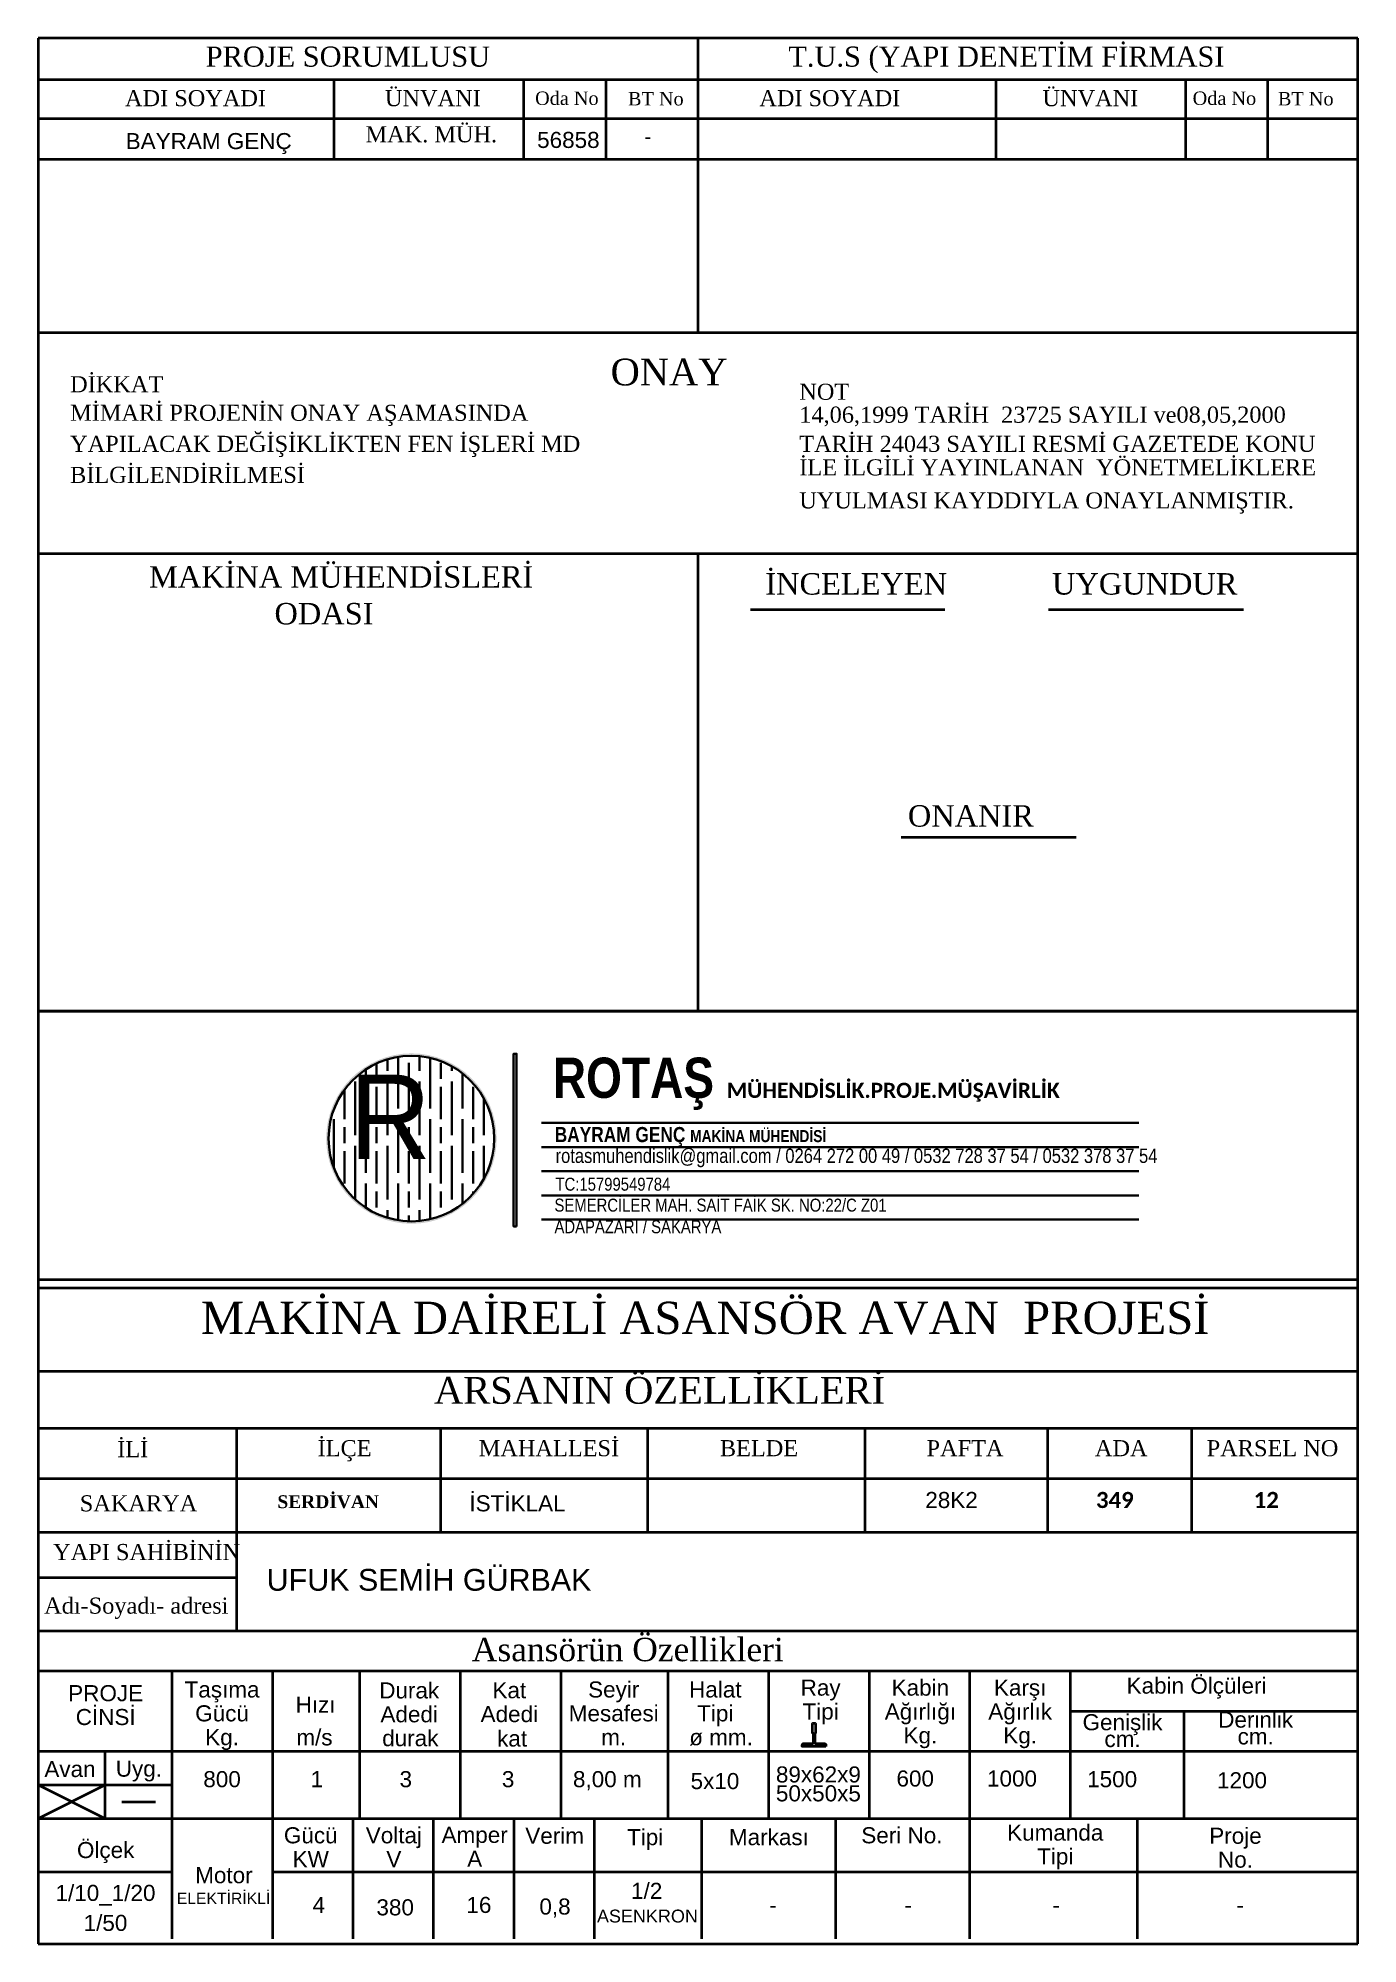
# Model space of a CAD drawing. Extents: x 173271 to 181879, y -242817 to -239967.
# Drawn here: x 173271 to 174256, y -242817 to -241395 of the extents above; entities that cross this region are included whole.
import ezdxf
from ezdxf.enums import TextEntityAlignment as Align

# ---------------------------------------------------------------- set-up
doc = ezdxf.new("R2010")
doc.units = 0
doc.header["$MEASUREMENT"] = 0
doc.layers.get('0').update_dxf_attribs({"linetype": 'CONTINUOUS'})
doc.layers.add('02', color=255, linetype='CONTINUOUS')
for name, color, linetype, lineweight in [('GOR2', 2, 'CONTINUOUS', 13), ('TEM.SU', 5, 'CONTINUOUS', 35), ('çizgi', 7, 'CONTINUOUS', 13)]:
    doc.layers.add(name, color=color, linetype=linetype, lineweight=lineweight)
doc.styles.add('MEH', font='times.ttf')
doc.styles.get("Standard").update_dxf_attribs({"font": 'arial.ttf'})

msp = doc.modelspace()

# ---------------------------------------------------------------- texts
at = {"color": 7, "linetype": 'ByBlock', "lineweight": 40}
msp.add_text('UFUK SEMİH GÜRBAK', height=16.2568, dxfattribs=at).set_placement((173441.924, -242553.051))
at = {"layer": '02', "color": 7, "linetype": 'ByBlock', "lineweight": 40}
for s, height, p in [('BAYRAM GENÇ ', 11.99678, (173336.797, -241477.413)), ('56858 ', 11.9968, (173643.678, -241476.548))]:
    msp.add_text(s, height=height, dxfattribs=at).set_placement(p)
at = {"layer": '02', "color": 7, "linetype": 'ByBlock', "lineweight": 40, "style": 'MEH'}
msp.add_text('Asansörün Özellikleri', height=17.5, dxfattribs=at).set_placement((173711.302, -242605.638), align=Align.CENTER)
at = {"layer": '02', "color": 7, "linetype": 'ByBlock', "lineweight": 40}
for s, height, p in [('Kabin Ölçüleri', 12, (174135.493, -242629.854)), ('PROJE', 12, (173321.866, -242635.486)), ('Taşıma', 12, (173408.674, -242632.731)), ('Durak', 12, (173548.254, -242633.428)), ('Kat', 12, (173622.931, -242633.285)), ('Seyir', 12, (173700.79, -242632.731)), ('Halat', 12, (173776.575, -242632.731)), ('Ray', 12, (173855.116, -242631.354)), ('Kabin', 12, (173929.523, -242631.354)), ('Karşı', 12, (174003.93, -242631.354)), ('CİNSİ', 12, (173321.866, -242653.295)), ('Gücü', 12, (173408.674, -242650.541)), ('Hızı', 12, (173478.393, -242644.049)), ('Adedi', 12, (173548.254, -242651.237)), ('Adedi', 12, (173622.931, -242651.095)), ('Mesafesi', 12, (173700.79, -242650.541)), ('Tipi', 12, (173776.575, -242650.541)), ('Tipi', 12, (173855.116, -242649.164)), ('Ağırlığı', 12, (173929.523, -242649.164)), ('Ağırlık', 12, (174003.93, -242649.164)), ('Genişlik', 12, (174080.294, -242657.164)), ('Derinlik', 12, (174179.608, -242655.221)), ('Kg.', 12, (173408.674, -242668.35)), ('m/s', 12, (173477.569, -242668.445)), ('durak', 12, (173549.078, -242669.047)), ('kat', 12, (173624.99, -242669.316)), ('m.', 12, (173700.79, -242668.35)), ('ø mm.', 12, (173780.857, -242668.35)), ('Kg.', 12, (173929.523, -242666.973)), ('Kg.', 12, (174003.93, -242666.973)), ('cm.', 12, (174080.294, -242669.683)), ('cm.', 12, (174179.608, -242667.739)), ('Avan', 12, (173295.244, -242692.085)), ('Uyg.', 12, (173346.619, -242691.795)), ('800', 12, (173408.674, -242699.649)), ('1', 12, (173479.335, -242699.649)), ('3', 12, (173545.718, -242699.649)), ('3', 12, (173622.036, -242699.649)), ('8,00 m ', 12, (173698.354, -242699.649)), ('89x62x9', 12, (173853.452, -242696.14)), ('600', 12, (173925.667, -242699.169)), ('1000', 12, (173997.882, -242699.169)), ('1500', 12, (174072.558, -242699.649)), ('1200', 12, (174169.421, -242700.47)), ('5x10', 12, (173776.313, -242701.072)), ('50x50x5', 12, (173853.452, -242710.23)), ('Gücü', 12, (173474.813, -242741.531)), ('Voltaj', 12, (173536.819, -242741.531)), ('Amper', 12, (173597.093, -242741.216)), ('Verim', 12, (173656.737, -242741.885)), ('Tipi', 12, (173724.215, -242742.908)), ('Markası', 12, (173816.535, -242742.908)), ('Seri No.', 12, (173915.744, -242741.531)), ('Kumanda', 12, (174030.11, -242739.518)), ('Proje', 12, (174164.531, -242741.885)), ('Ölçek', 12, (173321.866, -242752.549)), ('Tipi', 12, (174030.11, -242757.328)), ('Motor', 12, (173410.052, -242771.297)), ('KW', 12, (173474.813, -242759.341)), ('V', 12, (173536.819, -242759.341)), ('A', 12, (173597.093, -242759.026)), ('No.', 12, (174164.531, -242759.694)), ('1/10_1/20', 12, (173321.727, -242784.524)), ('1/2', 12, (173725.381, -242782.984)), ('ELEKTİRİKLİ', 8.4, (173409.761, -242786.738)), ('4', 12, (173480.889, -242793.487)), ('380', 12, (173537.808, -242795.287)), ('16', 12, (173600.257, -242793.487)), ('0,8', 12, (173657.003, -242794.679)), ('-', 12, (173819.548, -242793.487)), ('-', 12, (173920.468, -242793.487)), ('-', 12, (174030.776, -242793.487)), ('-', 12, (174168.075, -242793.487)), ('1/50', 12, (173321.727, -242806.898)), ('ASENKRON', 9.6, (173725.934, -242800.603))]:
    msp.add_text(s, height=height, dxfattribs=at).set_placement(p, align=Align.CENTER)
at = {"layer": '02', "color": 7, "linetype": 'ByBlock', "lineweight": 40, "attachment_point": 1}
for s, insert, char_height, width in [('{\\fTimes New Roman Tur|b0|i0|c162|p18;PROJE SORUMLUSU}', (173396.493, -241400.874), 14.99598, 213.36033), ('{\\fTimes New Roman Tur|b0|i0|c162|p18;T.U.S (YAPI DENETİM FİRMASI}', (173831.038, -241400.874), 14.99598, 379.49008), ('{\\fTimes New Roman Tur|b0|i0|c162|p18;ADI SOYADI}', (173336.269, -241433.39), 11.99678, 213.36033), ('{\\fTimes New Roman Tur|b0|i0|c162|p18;ÜNVANI}', (173530.164, -241433.39), 11.99678, 213.36033), ('\\fTimes New Roman Tur|b0|i0|c162|p18;Oda No', (173642.144, -241434.42), 9.99732, 213.36033), ('\\fTimes New Roman Tur|b0|i0|c162|p18;BT No', (173711.442, -241434.824), 9.99732, 213.36033), ('{\\fTimes New Roman Tur|b0|i0|c162|p18;ADI SOYADI}', (173809.353, -241433.39), 11.99678, 213.36033), ('{\\fTimes New Roman Tur|b0|i0|c162|p18;ÜNVANI}', (174020.596, -241433.39), 11.99678, 213.36033), ('\\fTimes New Roman Tur|b0|i0|c162|p18;Oda No', (174132.575, -241434.42), 9.99732, 213.36033), ('\\fTimes New Roman Tur|b0|i0|c162|p18;BT No', (174196.194, -241434.824), 9.99732, 213.36033), ('{\\fTimes New Roman Tur|b0|i0|c162|p18;MAK. MÜH.}', (173515.665, -241460.316), 11.99678, 350.36665), ('{\\fTimes New Roman|b1|i0|c162|p18;\\H0.8x;-}', (173723.742, -241463.049), 11.99678, 213.36033), ('{\\fTimes New Roman Tur|b0|i0|c162|p18;ONAY}', (173698.478, -241633.723), 19.99463, 858.46669), ('{\\fTimes New Roman Tur|b0|i0|c162|p18;DİKKAT}', (173295.352, -241646.833), 11.99678, 213.36033), ('{\\fTimes New Roman Tur|b0|i0|c162|p18;NOT}', (173839.204, -241652.444), 11.99678, 213.36033), ('{\\fTimes New Roman Tur|b0|i0|c162|p18;MİMARİ PROJENİN ONAY AŞAMASINDA}', (173295.352, -241668.146), 11.99678, 348.15305), ('{\\fTimes New Roman Tur|b0|i0|c162|p18;14,06,1999 TARİH  23725 SAYILI ve08,05,2000}', (173839.204, -241669.548), 11.99678, 428.95486), ('{\\fTimes New Roman Tur|b0|i0|c162|p18;YAPILACAK DEĞİŞİKLİKTEN FEN İŞLERİ MD}', (173295.352, -241691.309), 11.99678, 384.66799), ('{\\fTimes New Roman Tur|b0|i0|c162|p18;TARİH 24043 SAYILI RESMİ GAZETEDE KONU}', (173839.204, -241691.309), 11.99678, 384.66799), ('{\\fTimes New Roman Tur|b0|i0|c162|p18;İLE İLGİLİ YAYINLANAN  YÖNETMELİKLERE}', (173839.204, -241708.86), 11.99678, 672.49395), ('{\\fTimes New Roman Tur|b0|i0|c162|p18;BİLGİLENDİRİLMESİ}', (173295.352, -241714.472), 11.99678, 213.36033), ('{\\fTimes New Roman Tur|b0|i0|c162|p18;UYULMASI KAYDDIYLA ONAYLANMIŞTIR.}', (173839.204, -241733.509), 11.99678, 672.49395), ('{\\fTimes New Roman Tur|b0|i0|c162|p18;MAKİNA MÜHENDİSLERİ }', (173354.215, -241788.606), 15.99571, 686.77335), ('{\\fTimes New Roman Tur|b0|i0|c162|p18;İNCELEYEN }', (173813.871, -241793.796), 15.99571, 686.77335), ('{\\fTimes New Roman Tur|b0|i0|c162|p18;UYGUNDUR }', (174027.747, -241793.796), 15.99571, 686.77335), ('{\\fTimes New Roman Tur|b0|i0|c162|p18; ODASI}', (173441.724, -241816.035), 15.99571, 686.77335), ('{\\fTimes New Roman Tur|b0|i0|c162|p18;ONANIR}', (173920.208, -241966.928), 15.99571, 686.77335), ('{\\fTimes New Roman|b0|i0|c162|p18;MAKİNA DAİRELİ ASANSÖR AVAN  PROJESİ }', (173392.917, -242337.409), 24, 832.66669), ('\\fTimes New Roman Tur|b0|i0|c162|p18;ARSANIN ÖZELLİKLERİ', (173566.733, -242393.557), 20, 535.06264), ('\\fTimes New Roman Tur|b0|i0|c162|p18;İLİ', (173330.497, -242441.414), 12, 213.4176), ('{\\fTimes New Roman Tur|b0|i0|c162|p18;İLÇE }', (173479.939, -242440.692), 12, 213.4176), ('\\fTimes New Roman Tur|b0|i0|c162|p18;MAHALLESİ', (173600.106, -242440.692), 12, 213.4176), ('{\\fTimes New Roman Tur|b0|i0|c162|p18;BELDE}', (173779.959, -242440.692), 12, 213.4176), ('{\\fTimes New Roman Tur|b0|i0|c162|p18;PAFTA}', (173934.081, -242440.692), 12, 213.4176), ('{\\fTimes New Roman Tur|b0|i0|c162|p18;ADA}', (174059.673, -242440.692), 12, 213.4176), ('\\fTimes New Roman Tur|b0|i0|c162|p18;PARSEL NO', (174143.07, -242440.692), 12, 213.4176), ('{\\fTimes New Roman Tur|b0|i0|c162|p18;SAKARYA}', (173302.575, -242481.836), 12, 213.4176), ('{\\fTimes New Roman|b1|i0|c162|p18;\\H0.8x;\\C0;SERDİVAN}', (173449.964, -242481.836), 12, 213.4176), ('{\\C8;İSTİKLAL}', (173593.144, -242481.836), 12, 213.4176), ('{\\C8;28K2}', (173933.189, -242479.342), 12, 213.4176), ('{\\fCalibri|b1|i0|c162|p34;\\C256;349}', (174060.483, -242479.342), 12, 213.4176), ('{\\fCalibri|b1|i0|c162|p34;\\C256;12}', (174178.159, -242479.342), 12, 213.4176), ('{\\fTimes New Roman Tur|b0|i0|c162|p18;YAPI SAHİBİNİN}', (173282.676, -242518.177), 12, 213.4176), ('{\\fTimes New Roman Tur|b0|i0|c162|p18;Adı-Soyadı- adresi}', (173275.97, -242558.177), 12, 213.4176)]:
    msp.add_mtext(s, dxfattribs=dict(at, insert=insert, char_height=char_height, width=width))
at = {"layer": 'GOR2', "color": 7, "insert": (173503.645, -242167.985), "char_height": 63, "attachment_point": 1}
msp.add_mtext_dynamic_manual_height_columns('{\\fMatura MT Script Capitals|b0|i0|c0|p66;R}', width=110.59735, gutter_width=12.5, heights=[0], dxfattribs=at)
at = {"layer": 'çizgi', "lineweight": 35, "ltscale": 3, "attachment_point": 1}
for s, insert, char_height, width in [('\\pt540;{\\fBahnschrift Condensed|b1|i0|c162|p34;ROTAŞ \\fCalibri|b1|i0|c162|p34;\\H0.37535x;MÜHENDİSLİK.PROJE.MÜŞAVİRLİK}', (173655.364, -242155.309), 30, 758.01646), ('{\\fBahnschrift SemiCondensed|b1|i0|c0|p34;BAYRAM GENÇ \\H0.796x;MAK\\fBahnschrift SemiCondensed|b1|i0|c162|p34;İNA\\fBahnschrift SemiCondensed|b1|i0|c0|p34; MÜH\\fBahnschrift SemiCondensed|b1|i0|c162|p34;ENDİSİ}', (173656.805, -242207.057), 11.260434, 335.26641), ('{\\fBahnschrift SemiLight Condensed|b0|i0|c162|p34;rotasmuhendislik@gmail.com / 0264 272 00 49 / 0532 728 37 54 / 0532 378 37 54}', (173657.431, -242223.124), 10.755939, 434.9599), ('{\\fBahnschrift SemiLight Condensed|b0|i0|c162|p34;TC:15799549784}', (173657.352, -242244.876), 9.68035, 312.61577), ('{\\fBahnschrift SemiLight Condensed|b0|i0|c162|p34;SEMERCİLER MAH. SAİT FAİK SK. NO:22/C Z01  ADAPAZARI / SAKARYA}', (173656.605, -242260.504), 9.680345, 312.61577)]:
    msp.add_mtext(s, dxfattribs=dict(at, insert=insert, char_height=char_height, width=width))

# ---------------------------------------------------------------- hatches: boundary and pattern name
at = {"layer": 'TEM.SU'}
h = msp.add_hatch(color=5, dxfattribs=at)
h.dxf.hatch_style = 1
edge = h.paths.add_edge_path()
edge.add_arc((173549.902, -242215.678), 63.562, 0, 360)
edge = h.paths.add_edge_path(flags=17)
edge.add_arc((173549.902, -242215.678), 61.761, 0, 360)
h = msp.add_hatch(dxfattribs=at)
h.set_pattern_fill('GOST_WOOD', color=256, scale=4)
h.set_pattern_definition([(90, (146923.927, -293985.15), (24, -1e-15), [40, -8]), (90, (146931.927, -293993.15), (24, -1e-15), [24, -6, 12, -6]), (90, (146939.927, -294005.15), (24, -1e-15), [40, -8])])
edge = h.paths.add_edge_path()
edge.add_arc((173549.902, -242215.678), 61.761, 0, 360)
h = msp.add_hatch(color=5, dxfattribs=at)
h.dxf.hatch_style = 1
h.paths.add_polyline_path([(173628.359, -242281.252), (173626.153, -242281.252), (173626.153, -242152.395), (173628.359, -242152.395)])
h = msp.add_hatch(dxfattribs=at)
h.set_pattern_fill('_USER', color=256, scale=18, pattern_type=0)
h.set_pattern_definition([(0, (141702.549, -304340.057), (0, 18), [])])
h.paths.add_polyline_path([(173646.92, -242192.735), (174092.391, -242192.485), (174092.391, -242281.531), (173646.92, -242281.781)])

# ---------------------------------------------------------------- linework, layer by layer
at = {"layer": '02', "color": 7, "linetype": 'ByBlock', "lineweight": 40}
for p, q in [((173271.485, -241394.584), (173271.485, -242816.561)), ((174255.827, -241394.584), (173271.485, -241394.584)), ((173763.524, -241394.584), (173763.524, -241614.493)), ((174255.827, -242816.561), (174255.827, -241394.584)), ((174255.563, -241425.79), (173271.485, -241425.79)), ((173492.058, -241425.79), (173492.058, -241485.192)), ((173633.602, -241425.79), (173633.602, -241485.192)), ((173694.875, -241425.79), (173694.875, -241485.192)), ((173985.704, -241425.79), (173985.704, -241485.192)), ((174127.248, -241425.79), (174127.248, -241485.192)), ((174188.521, -241425.79), (174188.521, -241485.192)), ((174255.563, -241454.689), (173271.485, -241454.689)), ((174255.563, -241485.192), (173271.485, -241485.192)), ((174255.563, -241614.493), (173271.485, -241614.493)), ((174255.563, -241779.494), (173271.485, -241779.494)), ((173763.524, -241779.494), (173763.524, -242120.574)), ((174255.563, -242120.574), (173271.485, -242120.574)), ((173271.485, -242120.574), (174255.563, -242120.574)), ((173271.485, -242147.563), (173271.485, -242321.051)), ((174255.563, -242321.051), (173271.485, -242321.051)), ((173271.485, -242327.07), (174255.563, -242327.07)), ((173271.485, -242327.07), (174255.563, -242327.07)), ((174255.827, -242389.393), (173271.485, -242389.393)), ((174255.827, -242431.928), (173271.485, -242431.928)), ((173419.386, -242432.646), (173419.386, -242583.333)), ((173571.485, -242431.928), (173571.485, -242509.612)), ((173725.941, -242431.928), (173725.941, -242509.612)), ((173888.097, -242431.928), (173888.097, -242509.612)), ((174024.341, -242431.928), (174024.341, -242509.612)), ((174131.76, -242431.928), (174131.76, -242509.612)), ((174255.827, -242469.612), (173271.485, -242469.612)), ((174255.827, -242509.612), (173271.485, -242509.612)), ((173419.386, -242543.333), (173271.485, -242543.333)), ((174255.827, -242583.333), (173271.485, -242583.333)), ((173371.485, -242722.883), (173371.485, -242612.883)), ((173446.485, -242722.883), (173446.485, -242612.883)), ((173511.485, -242722.883), (173511.485, -242612.883)), ((173586.485, -242722.883), (173586.485, -242612.883)), ((173661.485, -242722.883), (173661.485, -242612.883)), ((173741.485, -242722.883), (173741.485, -242612.883)), ((173816.485, -242722.883), (173816.485, -242612.883)), ((173891.485, -242722.883), (173891.485, -242612.883)), ((173966.485, -242722.883), (173966.485, -242612.883)), ((174041.485, -242722.883), (174041.485, -242612.883)), ((174041.485, -242642.883), (174255.827, -242642.883)), ((174125.914, -242642.883), (174125.914, -242672.883)), ((173271.485, -242672.883), (174255.827, -242672.883)), ((173321.485, -242722.883), (173321.485, -242672.883)), ((174125.914, -242672.883), (174125.914, -242722.883)), ((173271.485, -242697.883), (173371.485, -242697.883)), ((173271.485, -242697.883), (173321.485, -242722.883)), ((173271.485, -242722.883), (173321.485, -242697.883)), ((173333.93, -242710.62), (173359.056, -242710.62)), ((173371.485, -242812.883), (173371.485, -242722.883)), ((173446.485, -242812.883), (173446.485, -242722.883)), ((173506.485, -242812.883), (173506.485, -242722.883)), ((173566.485, -242812.883), (173566.485, -242722.883)), ((173626.485, -242812.883), (173626.485, -242722.883)), ((173686.485, -242812.883), (173686.485, -242722.883)), ((173766.485, -242812.883), (173766.485, -242722.883)), ((173866.485, -242812.883), (173866.485, -242722.883)), ((173966.485, -242812.883), (173966.485, -242722.883)), ((174091.485, -242812.883), (174091.485, -242722.883)), ((173271.485, -242762.883), (173371.485, -242762.883)), ((173446.485, -242762.883), (174255.827, -242762.883)), ((173271.485, -242816.561), (174255.827, -242816.561))]:
    msp.add_line(p, q, dxfattribs=at)
at = {"layer": '02', "color": 7, "linetype": 'ByBlock', "lineweight": 40, "ltscale": 10}
for p, q in [((173947.709, -241821.217), (173802.933, -241821.217)), ((174170.472, -241821.217), (174025.094, -241821.217)), ((174045.753, -241991.099), (173915.303, -241991.099))]:
    msp.add_line(p, q, dxfattribs=at)
at = {"layer": '02', "color": 7, "linetype": 'ByBlock', "lineweight": 40}
for points in [[(173271.485, -242612.883), (174255.827, -242612.883)], [(173271.485, -242722.883), (174255.827, -242722.883)]]:
    msp.add_lwpolyline(points, dxfattribs=at)
msp.add_lwpolyline([(173858.934, -242669.306), (173841.434, -242669.306), (173841.434, -242668.056, -0.41421356), (173842.434, -242667.056), (173849.184, -242667.056, 0.41421356), (173849.684, -242666.556), (173849.684, -242659.681, 0.41421356), (173849.309, -242659.306), (173849.059, -242659.306), (173849.059, -242652.306, -0.41421356), (173849.559, -242651.806), (173850.809, -242651.806, -0.41421356), (173851.309, -242652.306), (173851.309, -242659.306), (173851.059, -242659.306, 0.41421356), (173850.684, -242659.681), (173850.684, -242666.556, 0.41421356), (173851.184, -242667.056), (173857.934, -242667.056, -0.41421356), (173858.934, -242668.056), (173858.934, -242669.306)], format="xyb", dxfattribs=at)
at = {"layer": 'TEM.SU', "color": 5}
msp.add_lwpolyline([(173628.359, -242281.252), (173626.153, -242281.252), (173626.153, -242152.395), (173628.359, -242152.395)], close=True, dxfattribs=at)
msp.add_circle((173549.902, -242215.678), 61.761, dxfattribs=at)

msp.set_redraw_order([(e.dxf.handle, doc.entitydb.next_handle()) for e in msp.query("TEXT MTEXT ATTDEF DIMENSION ARC_DIMENSION")])  # texts and dimensions are drawn at this point

doc.saveas('drawing.dxf')
